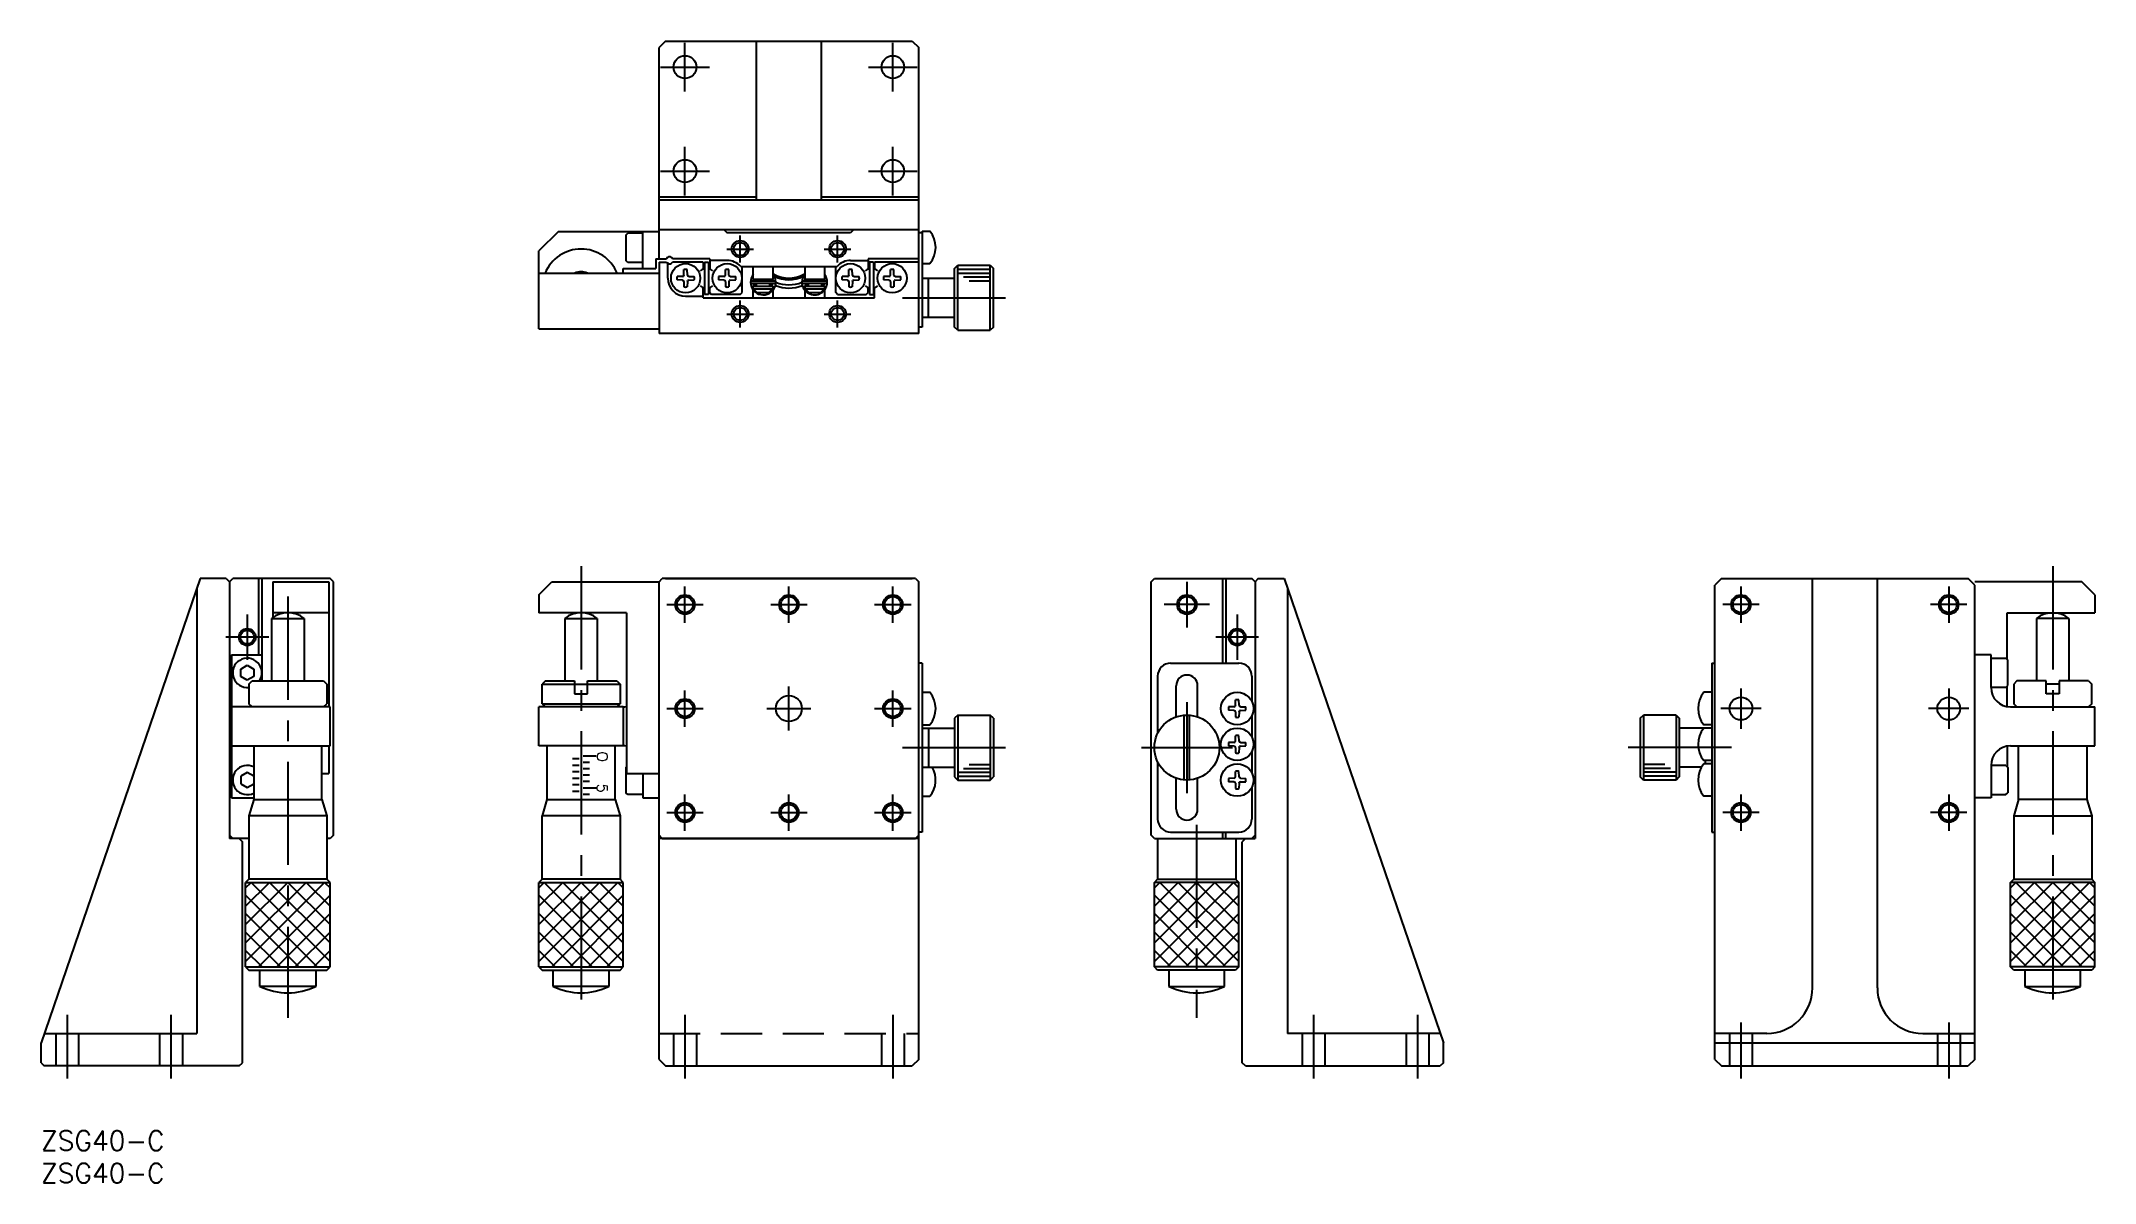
# Model space of a CAD drawing. Extents: x 0 to 316, y -8 to 168.
import ezdxf

# ---------------------------------------------------------------- set-up
doc = ezdxf.new("R2010")
doc.units = 0
doc.header["$LTSCALE"] = 0.5
doc.linetypes.add('CENTER', pattern=[50.8, 31.75, -6.35, 6.35, -6.35])
doc.linetypes.add('DASHED', pattern=[19.05, 12.7, -6.35])
for name, color, linetype in [('MSM_CENTER', 1, 'CENTER'), ('MSM_CONTINUOUS', 7, 'CONTINUOUS'), ('MSM_DASHED', 4, 'DASHED'), ('MSM_NARROW', 5, 'CONTINUOUS'), ('MSM_PART_NUMBER', 7, 'CONTINUOUS')]:
    doc.layers.add(name, color=color, linetype=linetype)
doc.styles.get("Standard").update_dxf_attribs({"font": 'txt.shx', "height": 3, "bigfont": 'bigfont.shx'})

msp = doc.modelspace()

# ---------------------------------------------------------------- texts
at = {"layer": 'MSM_CONTINUOUS', "width": 1.2}
msp.add_text('0', height=1.6, rotation=270.000001, dxfattribs=at).set_placement((85.618182, 58.414651))
at = {"layer": 'MSM_CONTINUOUS'}
msp.add_text('5', height=1.6, rotation=270.000001, dxfattribs=at).set_placement((85.618182, 53.414651))

# ---------------------------------------------------------------- blocks, each defined once
blk = doc.blocks.new('*U2')
at = {"layer": 'MSM_PART_NUMBER'}
blk.add_text('ZSG40-C', height=3, dxfattribs=at).set_placement((0, -3))
blk = doc.blocks.new('*U3')
at = {"layer": 'MSM_PART_NUMBER'}
blk.add_text('ZSG40-C', height=3, dxfattribs=at).set_placement((0, -8))

# ---------------------------------------------------------------- linework, layer by layer
at = {"layer": 'MSM_CENTER'}
for p, q in [((99.14161, 159.971563), (99.14161, 167.471561)), ((131.141607, 159.971565), (131.141607, 167.471559)), ((95.391611, 163.721562), (102.891609, 163.721562)), ((127.39161, 163.721562), (134.891604, 163.721562)), ((99.14161, 143.97156), (99.14161, 151.471558)), ((131.141607, 143.971562), (131.141607, 151.471556)), ((95.391611, 147.721559), (102.891609, 147.721559)), ((127.39161, 147.721559), (134.891604, 147.721559)), ((107.641613, 133.663953), (107.641613, 137.779168)), ((122.641613, 133.663953), (122.641613, 137.779168)), ((105.584005, 135.721561), (109.699221, 135.721561)), ((120.584005, 135.721561), (124.699221, 135.721561)), ((107.641611, 123.663951), (107.641611, 127.779167)), ((122.641612, 123.663951), (122.641612, 127.779167)), ((132.61743, 128.221561), (150.509609, 128.221561)), ((105.584003, 125.721559), (109.699219, 125.721559)), ((120.584004, 125.721559), (124.699219, 125.721559)), ((83.141608, 86.899399), (83.141608, 17.421991)), ((309.726884, 86.8994), (309.726884, 17.421992)), ((38.000001, 82.223993), (38.000001, 17.421992)), ((99.14161, 78.199997), (99.14161, 83.799997)), ((115.14161, 78.199997), (115.14161, 83.799997)), ((131.14161, 78.199997), (131.14161, 83.799997)), ((176.418101, 84.499997), (176.418101, 77.499999)), ((261.726884, 83.8), (261.726884, 78.2)), ((293.726884, 83.8), (293.726884, 78.2)), ((31.750001, 79.499997), (31.750001, 72.499999)), ((96.34161, 80.999997), (101.94161, 80.999997)), ((112.34161, 80.999997), (117.94161, 80.999997)), ((128.34161, 80.999997), (133.94161, 80.999997)), ((179.9181, 80.999998), (172.918102, 80.999998)), ((184.168102, 79.499996), (184.168102, 72.499998)), ((264.526884, 81), (258.926884, 81)), ((296.526884, 81), (290.926884, 81)), ((35.050001, 75.999998), (28.450001, 75.999998)), ((187.468102, 75.999997), (180.868102, 75.999997)), ((99.14161, 62.199997), (99.14161, 67.799997)), ((115.14161, 61.599997), (115.14161, 68.399997)), ((131.14161, 62.199997), (131.14161, 67.799997)), ((261.726884, 68.1), (261.726884, 61.9)), ((293.726884, 68.1), (293.726884, 61.9)), ((96.34161, 64.999997), (101.94161, 64.999997)), ((111.74161, 64.999997), (118.54161, 64.999997)), ((128.34161, 64.999997), (133.94161, 64.999997)), ((176.418101, 66), (176.418101, 51.999998)), ((264.826884, 65), (258.626884, 65)), ((296.826884, 65), (290.626884, 65)), ((132.617428, 58.999998), (150.509608, 58.999998)), ((169.4181, 58.999999), (183.418102, 58.999999)), ((260.251063, 58.999999), (244.245683, 58.999999)), ((99.14161, 46.199997), (99.14161, 51.799997)), ((115.14161, 46.199997), (115.14161, 51.799997)), ((131.14161, 46.199997), (131.14161, 51.799997)), ((261.726884, 51.8), (261.726884, 46.2)), ((293.726884, 51.8), (293.726884, 46.2)), ((96.34161, 48.999997), (101.94161, 48.999997)), ((112.34161, 48.999997), (117.94161, 48.999997)), ((128.34161, 48.999997), (133.94161, 48.999997)), ((264.526884, 49), (258.926884, 49)), ((296.526884, 49), (290.926884, 49)), ((177.918102, 47.111863), (177.918102, 17.421992)), ((3.999999, 17.854606), (3.999999, 8.091205)), ((20.000002, 17.854606), (20.000002, 8.091205)), ((99.141612, 17.854606), (99.141612, 8.091205)), ((131.141607, 17.854606), (131.141607, 8.091205)), ((195.918101, 17.854606), (195.918101, 8.091205)), ((211.918104, 17.854606), (211.918104, 8.091205)), ((261.726884, 16.666901), (261.726884, 8.091205)), ((293.726881, 16.666901), (293.726881, 8.091205))]:
    msp.add_line(p, q, dxfattribs=at)
at = {"layer": 'MSM_CONTINUOUS'}
for p, q in [((96.141609, 167.721561), (95.141609, 166.721561)), ((96.141609, 167.721561), (134.141609, 167.721561)), ((110.141609, 143.221556), (110.141609, 167.721561)), ((120.141609, 143.221556), (120.141609, 167.721561)), ((134.141609, 167.721561), (135.141609, 166.721561)), ((95.141611, 134.22156), (95.141611, 166.721561)), ((135.141611, 122.721559), (135.141611, 166.721561)), ((110.141609, 143.721556), (95.141609, 143.721556)), ((135.141609, 143.221556), (95.141609, 143.221556)), ((135.141609, 143.721556), (120.141609, 143.721556)), ((79.64161, 138.42156), (76.64161, 135.42156)), ((79.64161, 138.42156), (95.141611, 138.42156)), ((90.04161, 137.871559), (90.341611, 138.17156)), ((90.04161, 137.871559), (90.04161, 133.97156)), ((92.64161, 138.17156), (90.341611, 138.17156)), ((92.64161, 132.72156), (92.64161, 138.42156)), ((95.141611, 138.72156), (135.141611, 138.72156)), ((105.141611, 138.72156), (105.641611, 138.22156)), ((124.641611, 138.22156), (105.641611, 138.22156)), ((125.141611, 138.72156), (124.641611, 138.22156)), ((135.64161, 138.22156), (135.14161, 138.22156)), ((135.64161, 138.47156), (136.864109, 138.47156)), ((135.64161, 138.47156), (135.64161, 123.721559)), ((76.64161, 123.421561), (76.64161, 135.42156)), ((90.341611, 133.67156), (90.04161, 133.97156)), ((92.64161, 133.67156), (90.341611, 133.67156)), ((94.64161, 134.22156), (96.283353, 134.22156)), ((94.64161, 134.22156), (94.64161, 132.72156)), ((95.141611, 133.72156), (95.141611, 122.721559)), ((95.141611, 133.72156), (96.283354, 133.72156)), ((96.49161, 131.221561), (96.49161, 133.721561)), ((102.941611, 134.22156), (97.199869, 134.22156)), ((101.941611, 133.72156), (97.199869, 133.72156)), ((101.941611, 133.72156), (101.941611, 132.635775)), ((102.141611, 133.721561), (102.141611, 128.721561)), ((102.141611, 133.721561), (102.741611, 133.721561)), ((102.741611, 133.721561), (102.741611, 128.721561)), ((102.941611, 134.22156), (102.941611, 132.635775)), ((105.641611, 133.971561), (102.941611, 133.971561)), ((107.720676, 133.021558), (122.562546, 133.021558)), ((107.941611, 129.02156), (107.941611, 133.021558)), ((109.641611, 131.02156), (109.641611, 133.02156)), ((112.641611, 133.02156), (112.641611, 131.02156)), ((117.641611, 131.02156), (117.641611, 133.02156)), ((120.641611, 133.02156), (120.641611, 131.02156)), ((122.341611, 129.02156), (122.341611, 133.021558)), ((124.641611, 133.971561), (127.341611, 133.971561)), ((135.141611, 134.221561), (127.341611, 134.22156)), ((127.341611, 134.22156), (127.341611, 132.635774)), ((127.541611, 133.721561), (127.541611, 128.721561)), ((128.141611, 133.721561), (127.541611, 133.721561)), ((128.141611, 133.721561), (128.141611, 128.721561)), ((135.141611, 133.721561), (128.341611, 133.72156)), ((128.341611, 133.72156), (128.341611, 132.635775)), ((135.64161, 133.47156), (136.864109, 133.47156)), ((140.64161, 132.721561), (141.14161, 133.221561)), ((141.14161, 123.221561), (141.14161, 133.221561)), ((141.14161, 133.221561), (146.14161, 133.221561)), ((146.14161, 123.221561), (146.14161, 133.221561)), ((146.14161, 133.221561), (146.64161, 132.721561)), ((76.64161, 132.021561), (95.141611, 132.021561)), ((89.64161, 132.021561), (89.64161, 132.72156)), ((89.64161, 132.72156), (94.64161, 132.72156)), ((98.759751, 131.496274), (97.916884, 131.481561)), ((98.759751, 130.946849), (97.916884, 130.961561)), ((98.759751, 131.496274), (98.893764, 131.55594)), ((98.759751, 130.946849), (98.893764, 130.887182)), ((98.967203, 131.720886), (98.893764, 131.55594)), ((98.967203, 130.722236), (98.893764, 130.887182)), ((98.967203, 131.720886), (98.98161, 132.546288)), ((98.967203, 130.722236), (98.98161, 129.896835)), ((99.516018, 131.720886), (99.50161, 132.546288)), ((99.516018, 130.722236), (99.50161, 129.896835)), ((99.516018, 131.720886), (99.589457, 131.55594)), ((99.516018, 130.722236), (99.589457, 130.887182)), ((99.72347, 131.496274), (99.589457, 131.55594)), ((99.72347, 130.946849), (99.589457, 130.887182)), ((99.72347, 131.496274), (100.566337, 131.481561)), ((99.72347, 130.946849), (100.566337, 130.961561)), ((101.941611, 128.22156), (101.941611, 129.807348)), ((102.941611, 129.02156), (102.941611, 129.807347)), ((105.159752, 131.496274), (104.316885, 131.481561)), ((105.159752, 130.946849), (104.316885, 130.961561)), ((105.159752, 131.496274), (105.293766, 131.55594)), ((105.159752, 130.946849), (105.293766, 130.887182)), ((105.367204, 131.720886), (105.293766, 131.55594)), ((105.367204, 130.722236), (105.293766, 130.887182)), ((105.367204, 131.720886), (105.381612, 132.546288)), ((105.367204, 130.722236), (105.381612, 129.896835)), ((105.916019, 131.720886), (105.901612, 132.546288)), ((105.916019, 130.722236), (105.901612, 129.896835)), ((105.916019, 131.720886), (105.989458, 131.55594)), ((105.916019, 130.722236), (105.989458, 130.887182)), ((106.123471, 131.496274), (105.989458, 131.55594)), ((106.123471, 130.946849), (105.989458, 130.887182)), ((106.123471, 131.496274), (106.966338, 131.481561)), ((106.123471, 130.946849), (106.966338, 130.961561)), ((109.394249, 129.851502), (109.372633, 129.909399)), ((109.398277, 129.845742), (109.399188, 129.842956)), ((109.438532, 130.815078), (112.938532, 130.815078)), ((112.938532, 130.415078), (109.438532, 130.415078)), ((112.641611, 131.02156), (109.641611, 131.02156)), ((109.641611, 130.02156), (112.641611, 130.02156)), ((109.641611, 129.52156), (109.641611, 130.02156)), ((109.65033, 130.414986), (109.755826, 130.021379)), ((109.691837, 131.02165), (109.650634, 130.815082)), ((109.739483, 130.131296), (109.739331, 130.116484)), ((109.739331, 130.116484), (109.739943, 130.10168)), ((109.740396, 130.146077), (109.739483, 130.131296)), ((109.739943, 130.10168), (109.741316, 130.086923)), ((109.742067, 130.160785), (109.740396, 130.146077)), ((109.741316, 130.086923), (109.743447, 130.072255)), ((109.74449, 130.175383), (109.742067, 130.160785)), ((109.743447, 130.072255), (109.74633, 130.057714)), ((109.747657, 130.189831), (109.74449, 130.175383)), ((109.74633, 130.057714), (109.749957, 130.04334)), ((109.751557, 130.204091), (109.747657, 130.189831)), ((109.749957, 130.04334), (109.754316, 130.029171)), ((109.756178, 130.218128), (109.751557, 130.204091)), ((109.754316, 130.029171), (109.759396, 130.015245)), ((109.761505, 130.231905), (109.756178, 130.218128)), ((109.757033, 130.22156), (110.141611, 130.22156)), ((109.759396, 130.015245), (109.76234, 130.008055)), ((109.767522, 130.245387), (109.761505, 130.231905)), ((109.774211, 130.258542), (109.767522, 130.245387)), ((109.781552, 130.271336), (109.774211, 130.258542)), ((109.789525, 130.28374), (109.781552, 130.271336)), ((109.798106, 130.295725), (109.789525, 130.28374)), ((109.807273, 130.307261), (109.798106, 130.295725)), ((109.817, 130.318324), (109.807273, 130.307261)), ((109.827262, 130.328887), (109.817, 130.318324)), ((109.838032, 130.338927), (109.827262, 130.328887)), ((109.849282, 130.348422), (109.838032, 130.338927)), ((109.860983, 130.357352), (109.849282, 130.348422)), ((109.873108, 130.365696), (109.860983, 130.357352)), ((109.885625, 130.373438), (109.873108, 130.365696)), ((109.898504, 130.38056), (109.885625, 130.373438)), ((109.911715, 130.387048), (109.898504, 130.38056)), ((109.925225, 130.392887), (109.911715, 130.387048)), ((109.939004, 130.398066), (109.925225, 130.392887)), ((109.953018, 130.402573), (109.939004, 130.398066)), ((109.967234, 130.406399), (109.953018, 130.402573)), ((109.981621, 130.409536), (109.967234, 130.406399)), ((109.996144, 130.411977), (109.981621, 130.409536)), ((110.01077, 130.413717), (109.996144, 130.411977)), ((110.025465, 130.414751), (110.01077, 130.413717)), ((110.03942, 130.415078), (110.025465, 130.414751)), ((110.141611, 130.815078), (110.141611, 131.02156)), ((110.141611, 130.02156), (110.141611, 130.415078)), ((112.141611, 131.02156), (112.141611, 130.815078)), ((112.141611, 130.415078), (112.141611, 130.02156)), ((112.141611, 130.22156), (112.619937, 130.22156)), ((112.342969, 130.415028), (112.337645, 130.415078)), ((112.357691, 130.414408), (112.342969, 130.415028)), ((112.372369, 130.413081), (112.357691, 130.414408)), ((112.386968, 130.411048), (112.372369, 130.413081)), ((112.401456, 130.408313), (112.386968, 130.411048)), ((112.415798, 130.404883), (112.401456, 130.408313)), ((112.42996, 130.400762), (112.415798, 130.404883)), ((112.44391, 130.39596), (112.42996, 130.400762)), ((112.457613, 130.390487), (112.44391, 130.39596)), ((112.471037, 130.384352), (112.457613, 130.390487)), ((112.48415, 130.37757), (112.471037, 130.384352)), ((112.49692, 130.370153), (112.48415, 130.37757)), ((112.509314, 130.362117), (112.49692, 130.370153)), ((112.521301, 130.353481), (112.509314, 130.362117)), ((112.532852, 130.344261), (112.521301, 130.353481)), ((112.543936, 130.334479), (112.532852, 130.344261)), ((112.554525, 130.324156), (112.543936, 130.334479)), ((112.564589, 130.313315), (112.554525, 130.324156)), ((112.574103, 130.301982), (112.564589, 130.313315)), ((112.58304, 130.290183), (112.574103, 130.301982)), ((112.591374, 130.277947), (112.58304, 130.290183)), ((112.599082, 130.265301), (112.591374, 130.277947)), ((112.606143, 130.252279), (112.599082, 130.265301)), ((112.612535, 130.238912), (112.606143, 130.252279)), ((112.609205, 129.992329), (112.615876, 130.007768)), ((112.61824, 130.225235), (112.612535, 130.238912)), ((112.614724, 130.008055), (112.620343, 130.022299)), ((112.62324, 130.211282), (112.61824, 130.225235)), ((112.620343, 130.022299), (112.625046, 130.036315)), ((112.627521, 130.19709), (112.62324, 130.211282)), ((112.625046, 130.036315), (112.629028, 130.050559)), ((112.631069, 130.182696), (112.627521, 130.19709)), ((112.629028, 130.050559), (112.632276, 130.064995)), ((112.633873, 130.16814), (112.631069, 130.182696)), ((112.632276, 130.064995), (112.634779, 130.079584)), ((112.635926, 130.153458), (112.633873, 130.16814)), ((112.634779, 130.079584), (112.63653, 130.094288)), ((112.63722, 130.138693), (112.635926, 130.153458)), ((112.63653, 130.094288), (112.637523, 130.109068)), ((112.637753, 130.123882), (112.63722, 130.138693)), ((112.637523, 130.109068), (112.637753, 130.123882)), ((112.744081, 129.910848), (112.641552, 129.968032)), ((112.641611, 130.02156), (112.641611, 129.52156)), ((112.641611, 129.978356), (112.650152, 129.97263)), ((112.678694, 131.044767), (112.64205, 131.155818)), ((112.650152, 129.97263), (112.659718, 129.966609)), ((112.659718, 129.966609), (112.670242, 129.960335)), ((112.670242, 129.960335), (112.681651, 129.95385)), ((112.726716, 130.8151), (112.678694, 131.044767)), ((112.681651, 129.95385), (112.693868, 129.947199)), ((112.693868, 129.947199), (112.706807, 129.940428)), ((112.706807, 129.940428), (112.72038, 129.933583)), ((112.72038, 129.933583), (112.734493, 129.926713)), ((112.734493, 129.926713), (112.749049, 129.919863)), ((112.977817, 129.842693), (112.744081, 129.910848)), ((112.749049, 129.919863), (112.763947, 129.913082)), ((112.763947, 129.913082), (112.779086, 129.906416)), ((112.779086, 129.906416), (112.79436, 129.899911)), ((112.79436, 129.899911), (112.809665, 129.893612)), ((112.809665, 129.893612), (112.824894, 129.887562)), ((112.824894, 129.887562), (112.839944, 129.881803)), ((112.839944, 129.881803), (112.854709, 129.876374)), ((112.854709, 129.876374), (112.86909, 129.871313)), ((112.86909, 129.871313), (112.882985, 129.866656)), ((112.882985, 129.866656), (112.896301, 129.862433)), ((112.896301, 129.862433), (112.908944, 129.858674)), ((112.908944, 129.858674), (112.920829, 129.855405)), ((112.920829, 129.855405), (112.931872, 129.852649)), ((112.931872, 129.852649), (112.941998, 129.850424)), ((112.941998, 129.850424), (112.951137, 129.848746)), ((112.951137, 129.848746), (112.959227, 129.847626)), ((112.959227, 129.847626), (112.96621, 129.847072)), ((112.96621, 129.847072), (112.97204, 129.847089)), ((112.970514, 130.417723), (112.976134, 130.405652)), ((112.97204, 129.847089), (112.976676, 129.847675)), ((112.976134, 130.405652), (112.989609, 130.373873)), ((112.976676, 129.847675), (112.98023, 129.848902)), ((112.98023, 129.848902), (112.9824, 129.850746)), ((112.9824, 129.850746), (112.982816, 129.851502)), ((112.990066, 129.869229), (112.982816, 129.851502)), ((112.989609, 130.373873), (113.001473, 130.341478)), ((113.001861, 129.901602), (112.990066, 129.869229)), ((113.001473, 130.341478), (113.011699, 130.308547)), ((113.01202, 129.934513), (113.001861, 129.901602)), ((113.137055, 130.589586), (113.003512, 129.905595)), ((113.011699, 130.308547), (113.020261, 130.27516)), ((113.020519, 129.967882), (113.01202, 129.934513)), ((113.020261, 130.27516), (113.02714, 130.241401)), ((113.027338, 130.001626), (113.020519, 129.967882)), ((113.02714, 130.241401), (113.03232, 130.207351)), ((113.03246, 130.035665), (113.027338, 130.001626)), ((113.03232, 130.207351), (113.035788, 130.173093)), ((113.035872, 130.069914), (113.03246, 130.035665)), ((113.035788, 130.173093), (113.037539, 130.138712)), ((113.037566, 130.104291), (113.035872, 130.069914)), ((113.037539, 130.138712), (113.037566, 130.104291)), ((117.280133, 129.904506), (117.14615, 130.590767)), ((117.24546, 130.117875), (117.246167, 130.152286)), ((117.246475, 130.08347), (117.24546, 130.117875)), ((117.246167, 130.152286), (117.248596, 130.18662)), ((117.249211, 130.049156), (117.246475, 130.08347)), ((117.248596, 130.18662), (117.252738, 130.220794)), ((117.253661, 130.015016), (117.249211, 130.049156)), ((117.252738, 130.220794), (117.258586, 130.254723)), ((117.259815, 129.981133), (117.253661, 130.015016)), ((117.258586, 130.254723), (117.266125, 130.288326)), ((117.267658, 129.94759), (117.259815, 129.981133)), ((117.266125, 130.288326), (117.275336, 130.32152)), ((117.277173, 129.914469), (117.267658, 129.94759)), ((117.275336, 130.32152), (117.286198, 130.354225)), ((117.288337, 129.881854), (117.277173, 129.914469)), ((117.286198, 130.354225), (117.298684, 130.386361)), ((117.300405, 129.851502), (117.288337, 129.881854)), ((117.298684, 130.386361), (117.312683, 130.417675)), ((117.300821, 129.850746), (117.300405, 129.851502)), ((117.302991, 129.848902), (117.300821, 129.850746)), ((117.305749, 129.84211), (117.301713, 129.85154)), ((117.306545, 129.847675), (117.302991, 129.848902)), ((117.305404, 129.842693), (117.53914, 129.910848)), ((117.311181, 129.847089), (117.306545, 129.847675)), ((117.317011, 129.847072), (117.311181, 129.847089)), ((117.323994, 129.847626), (117.317011, 129.847072)), ((117.332084, 129.848746), (117.323994, 129.847626)), ((117.341223, 129.850424), (117.332084, 129.848746)), ((117.351349, 129.852649), (117.341223, 129.850424)), ((117.344689, 130.815078), (120.844689, 130.815078)), ((120.844689, 130.415078), (117.344689, 130.415078)), ((117.362392, 129.855405), (117.351349, 129.852649)), ((117.374277, 129.858674), (117.362392, 129.855405)), ((117.38692, 129.862433), (117.374277, 129.858674)), ((117.400236, 129.866656), (117.38692, 129.862433)), ((117.414131, 129.871313), (117.400236, 129.866656)), ((117.428512, 129.876374), (117.414131, 129.871313)), ((117.443278, 129.881803), (117.428512, 129.876374)), ((117.458327, 129.887562), (117.443278, 129.881803)), ((117.473556, 129.893612), (117.458327, 129.887562)), ((117.488861, 129.899911), (117.473556, 129.893612)), ((117.504135, 129.906416), (117.488861, 129.899911)), ((117.519274, 129.913082), (117.504135, 129.906416)), ((117.534172, 129.919863), (117.519274, 129.913082)), ((117.548728, 129.926713), (117.534172, 129.919863)), ((117.53914, 129.910848), (117.641669, 129.968032)), ((117.562841, 129.933583), (117.548728, 129.926713)), ((117.606006, 131.049851), (117.556509, 130.815129)), ((117.576414, 129.940428), (117.562841, 129.933583)), ((117.589354, 129.947199), (117.576414, 129.940428)), ((117.60157, 129.95385), (117.589354, 129.947199)), ((117.612979, 129.960335), (117.60157, 129.95385)), ((117.641377, 131.15637), (117.606006, 131.049851)), ((117.623503, 129.966609), (117.612979, 129.960335)), ((117.633069, 129.97263), (117.623503, 129.966609)), ((117.641611, 129.978356), (117.633069, 129.97263)), ((120.641611, 131.02156), (117.641611, 131.02156)), ((117.641611, 130.02156), (120.641611, 130.02156)), ((117.641611, 129.52156), (117.641611, 130.02156)), ((117.645639, 130.131296), (117.645488, 130.116484)), ((117.645488, 130.116484), (117.646099, 130.10168)), ((117.646552, 130.146077), (117.645639, 130.131296)), ((117.646099, 130.10168), (117.647472, 130.086923)), ((117.648223, 130.160785), (117.646552, 130.146077)), ((117.647472, 130.086923), (117.649603, 130.072255)), ((117.650646, 130.175383), (117.648223, 130.160785)), ((117.649603, 130.072255), (117.652486, 130.057714)), ((117.653813, 130.189831), (117.650646, 130.175383)), ((117.652486, 130.057714), (117.656113, 130.04334)), ((117.657713, 130.204091), (117.653813, 130.189831)), ((117.656113, 130.04334), (117.660473, 130.029171)), ((117.662334, 130.218128), (117.657713, 130.204091)), ((117.660473, 130.029171), (117.665552, 130.015245)), ((117.667661, 130.231905), (117.662334, 130.218128)), ((117.663281, 130.22156), (118.141611, 130.22156)), ((117.665552, 130.015245), (117.668497, 130.008055)), ((117.673678, 130.245387), (117.667661, 130.231905)), ((117.66833, 130.005535), (117.677224, 129.985089)), ((117.680367, 130.258542), (117.673678, 130.245387)), ((117.687708, 130.271336), (117.680367, 130.258542)), ((117.695681, 130.28374), (117.687708, 130.271336)), ((117.704263, 130.295725), (117.695681, 130.28374)), ((117.713429, 130.307261), (117.704263, 130.295725)), ((117.723157, 130.318324), (117.713429, 130.307261)), ((117.733418, 130.328887), (117.723157, 130.318324)), ((117.744188, 130.338927), (117.733418, 130.328887)), ((117.755438, 130.348422), (117.744188, 130.338927)), ((117.76714, 130.357352), (117.755438, 130.348422)), ((117.779264, 130.365696), (117.76714, 130.357352)), ((117.791781, 130.373438), (117.779264, 130.365696)), ((117.80466, 130.38056), (117.791781, 130.373438)), ((117.817871, 130.387048), (117.80466, 130.38056)), ((117.831381, 130.392887), (117.817871, 130.387048)), ((117.84516, 130.398066), (117.831381, 130.392887)), ((117.859174, 130.402573), (117.84516, 130.398066)), ((117.873391, 130.406399), (117.859174, 130.402573)), ((117.887777, 130.409536), (117.873391, 130.406399)), ((117.9023, 130.411977), (117.887777, 130.409536)), ((117.916927, 130.413717), (117.9023, 130.411977)), ((117.931621, 130.414751), (117.916927, 130.413717)), ((117.945576, 130.415078), (117.931621, 130.414751)), ((118.141611, 130.815078), (118.141611, 131.02156)), ((118.141611, 130.02156), (118.141611, 130.415078)), ((120.141611, 131.02156), (120.141611, 130.815078)), ((120.141611, 130.415078), (120.141611, 130.02156)), ((120.141611, 130.22156), (120.526185, 130.22156)), ((120.249125, 130.415028), (120.243802, 130.415078)), ((120.263847, 130.414408), (120.249125, 130.415028)), ((120.278525, 130.413081), (120.263847, 130.414408)), ((120.293125, 130.411048), (120.278525, 130.413081)), ((120.307612, 130.408313), (120.293125, 130.411048)), ((120.321954, 130.404883), (120.307612, 130.408313)), ((120.336116, 130.400762), (120.321954, 130.404883)), ((120.350066, 130.39596), (120.336116, 130.400762)), ((120.363769, 130.390487), (120.350066, 130.39596)), ((120.377194, 130.384352), (120.363769, 130.390487)), ((120.390307, 130.37757), (120.377194, 130.384352)), ((120.403076, 130.370153), (120.390307, 130.37757)), ((120.41547, 130.362117), (120.403076, 130.370153)), ((120.427458, 130.353481), (120.41547, 130.362117)), ((120.439008, 130.344261), (120.427458, 130.353481)), ((120.450093, 130.334479), (120.439008, 130.344261)), ((120.460681, 130.324156), (120.450093, 130.334479)), ((120.470746, 130.313315), (120.460681, 130.324156)), ((120.480259, 130.301982), (120.470746, 130.313315)), ((120.489196, 130.290183), (120.480259, 130.301982)), ((120.49753, 130.277947), (120.489196, 130.290183)), ((120.505239, 130.265301), (120.49753, 130.277947)), ((120.512299, 130.252279), (120.505239, 130.265301)), ((120.518692, 130.238912), (120.512299, 130.252279)), ((120.524396, 130.225235), (120.518692, 130.238912)), ((120.520881, 130.008055), (120.526499, 130.022299)), ((120.529396, 130.211282), (120.524396, 130.225235)), ((120.526499, 130.022299), (120.531202, 130.036315)), ((120.527422, 130.021446), (120.632895, 130.415018)), ((120.533677, 130.19709), (120.529396, 130.211282)), ((120.531202, 130.036315), (120.535184, 130.050559)), ((120.537225, 130.182696), (120.533677, 130.19709)), ((120.535184, 130.050559), (120.538432, 130.064995)), ((120.54003, 130.16814), (120.537225, 130.182696)), ((120.538432, 130.064995), (120.540935, 130.079584)), ((120.542082, 130.153458), (120.54003, 130.16814)), ((120.540935, 130.079584), (120.542686, 130.094288)), ((120.543377, 130.138693), (120.542082, 130.153458)), ((120.542686, 130.094288), (120.543679, 130.109068)), ((120.543909, 130.123882), (120.543377, 130.138693)), ((120.543679, 130.109068), (120.543909, 130.123882)), ((120.632581, 130.815132), (120.591377, 131.021679)), ((120.641611, 130.02156), (120.641611, 129.52156)), ((120.884617, 129.847389), (120.884034, 129.842956)), ((120.909698, 129.906666), (120.888972, 129.851502)), ((124.159751, 131.496274), (123.316884, 131.481561)), ((124.159751, 130.946849), (123.316884, 130.961561)), ((124.159751, 131.496274), (124.293765, 131.55594)), ((124.159751, 130.946849), (124.293765, 130.887182)), ((124.367203, 131.720886), (124.293765, 131.55594)), ((124.367203, 130.722236), (124.293765, 130.887182)), ((124.367203, 131.720886), (124.381611, 132.546288)), ((124.367203, 130.722236), (124.381611, 129.896835)), ((124.916018, 131.720886), (124.901611, 132.546288)), ((124.916018, 130.722236), (124.901611, 129.896835)), ((124.916018, 131.720886), (124.989457, 131.55594)), ((124.916018, 130.722236), (124.989457, 130.887182)), ((125.12347, 131.496274), (124.989457, 131.55594)), ((125.12347, 130.946849), (124.989457, 130.887182)), ((125.12347, 131.496274), (125.966337, 131.481561)), ((125.12347, 130.946849), (125.966337, 130.961561)), ((127.341611, 129.02156), (127.341611, 129.807347)), ((128.341611, 128.22156), (128.341611, 129.807348)), ((130.559752, 131.496274), (129.716885, 131.481561)), ((130.559752, 130.946849), (129.716885, 130.961561)), ((130.559752, 131.496274), (130.693766, 131.55594)), ((130.559752, 130.946849), (130.693766, 130.887182)), ((130.767204, 131.720886), (130.693766, 131.55594)), ((130.767204, 130.722236), (130.693766, 130.887182)), ((130.767204, 131.720886), (130.781612, 132.546288)), ((130.767204, 130.722236), (130.781612, 129.896835)), ((131.316019, 131.720886), (131.301612, 132.546288)), ((131.316019, 130.722236), (131.301612, 129.896835)), ((131.316019, 131.720886), (131.389458, 131.55594)), ((131.316019, 130.722236), (131.389458, 130.887182)), ((131.523472, 131.496274), (131.389458, 131.55594)), ((131.523472, 130.946849), (131.389458, 130.887182)), ((131.523472, 131.496274), (132.366338, 131.481561)), ((131.523472, 130.946849), (132.366338, 130.961561)), ((135.64161, 131.221561), (140.64161, 131.221561)), ((136.64161, 125.221561), (136.64161, 131.221561)), ((140.64161, 123.721561), (140.64161, 132.721561)), ((146.64161, 123.721561), (146.64161, 132.721561)), ((99.24161, 128.471561), (101.941611, 128.471561)), ((101.941611, 128.22156), (128.341611, 128.22156)), ((102.741611, 128.721561), (102.141611, 128.721561)), ((102.941611, 129.02156), (103.241611, 128.72156)), ((107.641611, 128.72156), (103.241611, 128.72156)), ((107.641611, 128.72156), (107.941611, 129.02156)), ((112.641611, 129.52156), (109.641611, 129.52156)), ((109.641611, 128.22156), (109.641611, 129.430235)), ((109.695927, 129.52156), (110.225095, 129.02156)), ((110.225095, 129.02156), (112.058126, 129.02156)), ((112.058126, 129.02156), (112.587294, 129.52156)), ((112.641611, 129.317704), (112.641611, 129.317584)), ((112.641611, 129.316587), (112.641611, 128.22156)), ((120.641611, 129.52156), (117.641611, 129.52156)), ((117.641611, 129.317634), (117.641611, 129.317761)), ((117.641611, 128.22156), (117.641611, 129.316725)), ((117.695927, 129.52156), (118.225095, 129.02156)), ((118.225095, 129.02156), (120.058126, 129.02156)), ((120.058126, 129.02156), (120.587294, 129.52156)), ((120.641611, 129.431225), (120.641611, 129.430866)), ((120.641611, 129.430819), (120.641611, 129.430693)), ((120.641611, 129.429915), (120.641611, 128.22156)), ((122.641611, 128.72156), (122.341611, 129.02156)), ((122.641611, 128.72156), (127.041611, 128.72156)), ((127.041611, 128.72156), (127.341611, 129.02156)), ((127.541611, 128.721561), (128.141611, 128.721561)), ((76.64161, 123.421561), (95.141611, 123.421561)), ((135.64161, 123.721559), (135.14161, 123.721559)), ((135.64161, 125.221561), (140.64161, 125.221561)), ((141.14161, 123.221561), (140.64161, 123.721561)), ((146.64161, 123.721561), (146.14161, 123.221561)), ((135.141611, 122.721559), (95.141611, 122.721559)), ((141.14161, 123.221561), (146.14161, 123.221561)), ((24.500005, 84.999998), (0, 13.541667)), ((24.000005, 83.541665), (24.000005, 15)), ((28.500001, 84.999998), (24.500005, 84.999998)), ((28.500001, 84.999998), (29.000001, 84.499998)), ((29.000001, 84.499998), (29.500001, 84.999998)), ((29.000001, 84.499998), (29.000001, 44.999998)), ((44.500002, 84.999998), (29.500001, 84.999998)), ((33.500001, 84.999998), (33.500001, 73.250001)), ((34, 84.999998), (34, 69.249998)), ((35.700003, 84.499998), (35.700003, 79.022615)), ((35.700003, 84.499998), (44.3, 84.499998)), ((44.3, 84.499998), (44.3, 65.249998)), ((45.000002, 84.499998), (44.500002, 84.999998)), ((45.000002, 45.499998), (45.000002, 84.499998)), ((76.641609, 82.499997), (78.641609, 84.499997)), ((76.641609, 82.499997), (76.641609, 79.749996)), ((78.641609, 84.499997), (95.141609, 84.499997)), ((95.141609, 84.499997), (95.641609, 84.999997)), ((95.141609, 11), (95.141609, 84.499997)), ((134.641609, 84.999997), (95.641609, 84.999997)), ((96.141609, 84.999998), (134.141609, 84.999998)), ((134.641609, 84.999997), (135.141609, 84.499997)), ((135.141609, 11), (135.141609, 84.499998)), ((170.918101, 84.499998), (171.418101, 84.999998)), ((170.918101, 45.499998), (170.918101, 84.499998)), ((171.418101, 84.999998), (186.418102, 84.999998)), ((181.918103, 84.999998), (181.918103, 71.999998)), ((182.418102, 84.999998), (182.418102, 71.999998)), ((186.918102, 84.499998), (186.418102, 84.999998)), ((187.418102, 84.999998), (186.918102, 84.499998)), ((186.918102, 84.499998), (186.918102, 44.999998)), ((187.418102, 84.999998), (191.418098, 84.999998)), ((191.418098, 84.999998), (215.918103, 13.541667)), ((191.918098, 83.541665), (191.918098, 15)), ((258.726883, 84.999998), (257.726883, 83.999998)), ((257.726883, 11), (257.726883, 83.999998)), ((258.726883, 84.999998), (296.726883, 84.999998)), ((272.726883, 22), (272.726883, 84.999998)), ((282.726883, 22), (282.726883, 84.999998)), ((297.726883, 83.999998), (296.726883, 84.999998)), ((314.226883, 84.499998), (297.726883, 84.499998)), ((297.726883, 11), (297.726883, 83.999998)), ((316.226883, 82.499998), (314.226883, 84.499998)), ((316.226883, 82.499998), (316.226883, 79.749997)), ((44.3, 79.749997), (35.700003, 79.749997)), ((90.141609, 79.749996), (76.641609, 79.749996)), ((90.141609, 79.749996), (90.141609, 54.999997)), ((302.726883, 72.549999), (302.726883, 79.749997)), ((302.726883, 79.749997), (316.226883, 79.749997)), ((35.499998, 78.872495), (40.499997, 78.872495)), ((35.499999, 78.872496), (35.499999, 69.249998)), ((40.499997, 78.872496), (40.499997, 69.249998)), ((80.641605, 78.872494), (85.641605, 78.872494)), ((80.641607, 78.872495), (80.641607, 69.249997)), ((85.641605, 78.872495), (85.641605, 69.249997)), ((307.226887, 78.872496), (307.226887, 69.249998)), ((312.226887, 78.872495), (307.226887, 78.872495)), ((312.226885, 78.872496), (312.226885, 69.249998)), ((29.300001, 73.250001), (34, 73.250001)), ((29.300001, 73.250001), (29.300001, 51.249996)), ((300.226883, 73.250001), (297.726883, 73.250001)), ((300.226883, 68.249998), (300.226883, 73.250001)), ((300.226883, 72.749999), (302.526882, 72.749999)), ((302.526882, 72.749999), (302.826883, 72.449999)), ((30.750001, 71.077351), (31.750001, 71.654701)), ((30.750001, 69.92265), (30.750001, 71.077351)), ((31.750001, 69.3453), (30.750001, 69.92265)), ((31.750001, 71.654701), (32.750001, 71.077351)), ((32.750001, 69.92265), (31.750001, 69.3453)), ((32.750001, 71.077351), (32.750001, 69.92265)), ((135.641609, 71.999997), (135.141609, 71.999997)), ((135.641609, 71.999997), (135.641609, 45.999999)), ((171.918101, 69.999998), (171.918101, 61.179448)), ((173.918101, 71.999998), (184.418102, 71.999998)), ((186.418102, 69.999998), (186.418102, 66.089723)), ((257.226883, 71.999998), (257.226883, 46)), ((257.226883, 71.999998), (257.726883, 71.999998)), ((302.826883, 68.55), (302.826883, 72.449999)), ((32.000002, 68.749998), (32.500002, 69.249998)), ((32.000002, 68.749998), (32.000002, 65.749998)), ((32.500002, 69.249998), (43.5, 69.249998)), ((43.5, 69.249998), (44, 68.749998)), ((44, 68.749998), (44, 65.749998)), ((77.641609, 69.249997), (77.141609, 68.749997)), ((77.141609, 68.749997), (89.141608, 68.749997)), ((77.141609, 65.749997), (77.141609, 68.749997)), ((77.641609, 69.249997), (82.141608, 69.249997)), ((82.141608, 69.249997), (82.141608, 67.249997)), ((82.141608, 67.249997), (84.141608, 67.249997)), ((84.141608, 69.249997), (88.641608, 69.249997)), ((84.141608, 67.249997), (84.141608, 69.249997)), ((88.641608, 69.249997), (89.141608, 68.749997)), ((89.141608, 68.749997), (89.141608, 65.749997)), ((135.641609, 67.499997), (136.864108, 67.499997)), ((174.768101, 63.785132), (174.768101, 68.499999)), ((178.068101, 63.645157), (178.068101, 68.499999)), ((257.226883, 67.499998), (256.004384, 67.499998)), ((302.526883, 68.25), (300.226883, 68.25)), ((302.526883, 68.25), (302.826883, 68.55)), ((302.726883, 65.291958), (302.726883, 68.45)), ((304.226884, 69.249998), (303.726884, 68.749998)), ((303.726884, 68.749998), (303.726884, 65.749998)), ((308.726884, 69.249998), (304.226884, 69.249998)), ((308.726884, 67.249998), (308.726884, 69.249998)), ((310.726884, 68.749998), (308.726884, 68.749998)), ((310.726884, 67.249998), (308.726884, 67.249998)), ((315.226883, 69.249998), (310.726884, 69.249998)), ((310.726884, 69.249998), (310.726884, 67.249998)), ((315.226883, 69.249998), (315.726883, 68.749998)), ((315.726883, 65.749998), (315.726883, 68.749998)), ((44.500002, 65.249998), (29.300001, 65.249998)), ((32.500002, 65.249998), (32.000002, 65.749998)), ((43.5, 65.249998), (44, 65.749998)), ((44.500002, 59.249998), (44.500002, 65.249998)), ((89.641609, 65.249997), (76.641609, 65.249997)), ((76.641609, 59.249997), (76.641609, 65.249997)), ((77.141609, 65.749997), (89.141608, 65.749997)), ((77.141609, 65.749997), (77.641609, 65.249997)), ((88.641608, 65.249997), (89.141608, 65.749997)), ((89.641609, 65.249997), (89.641609, 59.249997)), ((141.141609, 63.999998), (140.641609, 63.499998)), ((140.641609, 63.499998), (140.641609, 54.499998)), ((141.141609, 63.999998), (141.141609, 53.999998)), ((141.141609, 63.999998), (146.141609, 63.999998)), ((146.141609, 63.999998), (146.141609, 53.999998)), ((146.641609, 63.499998), (146.141609, 63.999998)), ((146.641609, 63.499998), (146.641609, 54.499998)), ((176.018101, 54.016026), (176.018101, 63.983972)), ((176.818101, 54.016026), (176.818101, 63.983972)), ((183.686242, 65.27471), (182.843376, 65.259998)), ((183.686242, 64.725285), (182.843376, 64.739998)), ((183.686242, 65.27471), (183.820256, 65.334377)), ((183.686242, 64.725285), (183.820256, 64.665619)), ((183.893695, 65.499323), (183.820256, 65.334377)), ((183.893695, 64.500673), (183.820256, 64.665619)), ((183.893695, 65.499323), (183.908102, 66.324724)), ((183.893695, 64.500673), (183.908102, 63.675271)), ((184.44251, 65.499323), (184.428102, 66.324724)), ((184.44251, 64.500673), (184.428102, 63.675271)), ((184.44251, 65.499323), (184.515948, 65.334377)), ((184.44251, 64.500673), (184.515948, 64.665619)), ((184.649962, 65.27471), (184.515948, 65.334377)), ((184.649962, 64.725285), (184.515948, 64.665619)), ((184.649962, 65.27471), (185.492828, 65.259998)), ((184.649962, 64.725285), (185.492828, 64.739998)), ((186.418102, 63.910273), (186.418102, 60.589722)), ((246.226883, 63.499999), (246.726883, 63.999999)), ((246.226883, 63.499999), (246.226883, 54.499999)), ((246.726883, 63.999999), (246.726883, 53.999999)), ((251.726883, 63.999999), (246.726883, 63.999999)), ((251.726883, 63.999999), (251.726883, 53.999999)), ((251.726883, 63.999999), (252.226883, 63.499999)), ((252.226883, 63.499999), (252.226883, 54.499999)), ((303.226883, 65.249998), (316.226883, 65.249998)), ((304.226884, 65.249998), (303.726884, 65.749998)), ((315.726883, 65.749998), (315.226883, 65.249998)), ((316.226883, 59.249998), (316.226883, 65.249998)), ((135.641609, 62.499997), (136.864108, 62.499997)), ((135.641609, 61.999998), (140.641609, 61.999998)), ((136.641609, 61.999998), (136.641609, 55.999998)), ((183.893695, 59.999322), (183.908102, 60.824723)), ((184.44251, 59.999322), (184.428102, 60.824723)), ((257.226883, 61.999999), (252.226883, 61.999999)), ((257.226883, 62.499998), (256.004384, 62.499998)), ((257.226883, 61.999997), (256.004384, 61.999997)), ((29.300001, 59.249998), (44.500002, 59.249998)), ((32.750001, 59.249998), (32.750001, 51.000005)), ((43.249999, 51.000005), (43.249999, 59.250005)), ((44.3, 59.249998), (44.3, 54.999998)), ((89.641609, 59.249997), (76.641609, 59.249997)), ((77.891609, 59.250004), (77.891609, 51.000004)), ((82.841608, 57.249997), (81.841608, 57.249997)), ((83.141608, 59.249997), (83.141608, 51.249997)), ((83.441608, 57.749997), (85.441608, 57.749997)), ((88.391606, 51.000004), (88.391606, 59.250004)), ((183.686242, 59.774709), (182.843376, 59.759997)), ((183.686242, 59.225284), (182.843376, 59.239997)), ((183.686242, 59.774709), (183.820256, 59.834376)), ((183.686242, 59.225284), (183.820256, 59.165618)), ((183.893695, 59.999322), (183.820256, 59.834376)), ((183.893695, 59.000672), (183.820256, 59.165618)), ((183.893695, 59.000672), (183.908102, 58.17527)), ((184.44251, 59.000672), (184.428102, 58.17527)), ((184.44251, 59.999322), (184.515948, 59.834376)), ((184.44251, 59.000672), (184.515948, 59.165618)), ((184.649962, 59.774709), (184.515948, 59.834376)), ((184.649962, 59.225284), (184.515948, 59.165618)), ((184.649962, 59.774709), (185.492828, 59.759997)), ((184.649962, 59.225284), (185.492828, 59.239997)), ((186.418102, 58.410272), (186.418102, 55.089722)), ((257.226883, 56.999997), (256.004384, 56.999997)), ((256.226883, 56.999997), (256.226883, 56.499997)), ((302.726883, 59.208038), (302.726883, 56.049996)), ((303.226883, 59.249998), (316.226883, 59.249998)), ((304.476886, 51.000005), (304.476886, 59.250005)), ((314.976883, 59.250005), (314.976883, 51.000005)), ((31.750001, 55.154698), (30.750001, 54.577348)), ((30.750001, 54.577348), (30.750001, 53.422647)), ((32.750001, 54.577348), (31.750001, 55.154698)), ((43.249999, 54.999998), (44.3, 54.999998)), ((82.841608, 56.249997), (81.841608, 56.249997)), ((82.841608, 55.249997), (81.841608, 55.249997)), ((82.841608, 54.249997), (81.841608, 54.249997)), ((83.441608, 56.749997), (84.441608, 56.749997)), ((84.441608, 55.749997), (83.441608, 55.749997)), ((84.441608, 54.749997), (83.441608, 54.749997)), ((90.041609, 55.949995), (90.141609, 56.049995)), ((90.041609, 55.949995), (90.041609, 52.049996)), ((90.141609, 54.999997), (95.141606, 54.999997)), ((92.641609, 54.999997), (92.641609, 51.249995)), ((135.641609, 55.999998), (140.641609, 55.999998)), ((140.641609, 54.499998), (141.141609, 53.999998)), ((141.141609, 53.999998), (146.141609, 53.999998)), ((146.141609, 53.999998), (146.641609, 54.499998)), ((171.918101, 56.820549), (171.918101, 48)), ((174.768101, 49.499999), (174.768101, 54.214865)), ((178.068101, 49.499999), (178.068101, 54.35484)), ((183.686242, 54.27471), (182.843376, 54.259997)), ((183.686242, 54.27471), (183.820256, 54.334376)), ((183.893695, 54.499322), (183.820256, 54.334376)), ((183.893695, 54.499322), (183.908102, 55.324724)), ((184.44251, 54.499322), (184.428102, 55.324724)), ((184.44251, 54.499322), (184.515948, 54.334376)), ((184.649962, 54.27471), (184.515948, 54.334376)), ((184.649962, 54.27471), (185.492828, 54.259997)), ((246.726883, 53.999999), (246.226883, 54.499999)), ((251.726883, 53.999999), (246.726883, 53.999999)), ((252.226883, 54.499999), (251.726883, 53.999999)), ((255.662782, 55.999999), (252.226883, 55.999999)), ((257.226883, 56.499997), (256.004384, 56.499997)), ((300.226883, 56.249998), (300.226883, 51.249996)), ((302.526883, 56.249996), (300.226883, 56.249996)), ((302.526883, 56.249996), (302.826883, 55.949996)), ((302.826883, 55.949996), (302.826883, 52.049997)), ((29.300001, 51.249996), (32.750001, 51.249996)), ((30.750001, 53.422647), (31.750001, 52.845297)), ((31.750001, 52.845297), (32.750001, 53.422647)), ((32.750001, 51.000005), (32, 48.500005)), ((32.750001, 51.000005), (43.249999, 51.000005)), ((43.249999, 51.000005), (43.999997, 48.500005)), ((77.891609, 51.000004), (77.141607, 48.500004)), ((77.891609, 51.000004), (88.391606, 51.000004)), ((82.841608, 53.249997), (81.841608, 53.249997)), ((82.841608, 52.249997), (81.841608, 52.249997)), ((84.441608, 53.749997), (83.441608, 53.749997)), ((85.441608, 52.749997), (83.441608, 52.749997)), ((84.441608, 51.749997), (83.441608, 51.749997)), ((88.391606, 51.000004), (89.141605, 48.500004)), ((90.34161, 51.749996), (90.041609, 52.049996)), ((92.641609, 51.749996), (90.34161, 51.749996)), ((92.641609, 51.249995), (95.141609, 51.249995)), ((135.641609, 51.499996), (136.864108, 51.499996)), ((183.686242, 53.725285), (182.843376, 53.739997)), ((183.686242, 53.725285), (183.820256, 53.665618)), ((183.893695, 53.500672), (183.820256, 53.665618)), ((183.893695, 53.500672), (183.908102, 52.675271)), ((184.44251, 53.500672), (184.428102, 52.675271)), ((184.44251, 53.500672), (184.515948, 53.665618)), ((184.649962, 53.725285), (184.515948, 53.665618)), ((184.649962, 53.725285), (185.492828, 53.739997)), ((186.418102, 52.910273), (186.418102, 48)), ((257.226883, 51.499997), (256.004384, 51.499997)), ((300.226883, 51.249996), (297.726883, 51.249996)), ((300.226883, 51.749997), (302.526882, 51.749997)), ((302.526882, 51.749997), (302.826883, 52.049997)), ((304.476886, 51.000005), (303.726887, 48.500005)), ((314.976883, 51.000005), (304.476886, 51.000005)), ((314.976883, 51.000005), (315.726885, 48.500005)), ((31.964725, 48.500005), (31.964725, 38.749998)), ((43.999997, 48.500005), (32, 48.500005)), ((43.999997, 48.500005), (43.999997, 38.749998)), ((77.106333, 48.500004), (77.106333, 38.749997)), ((89.141605, 48.500004), (77.141607, 48.500004)), ((89.141605, 48.500004), (89.141605, 38.749997)), ((303.726887, 48.500005), (303.726887, 38.749998)), ((303.726887, 48.500005), (315.726885, 48.500005)), ((315.762159, 48.500005), (315.762159, 38.749998)), ((29.000001, 45.499998), (29.500001, 44.999998)), ((31.964725, 44.999998), (29.000001, 44.999998)), ((30.500001, 44.999998), (31.000001, 44.499998)), ((31.000001, 10.5), (31.000001, 44.499998)), ((44.500002, 44.999998), (43.999997, 44.999998)), ((45.000002, 45.499998), (44.500002, 44.999998)), ((95.641609, 44.999997), (95.141609, 45.499997)), ((135.141609, 44.999998), (95.141609, 44.999998)), ((95.641609, 44.999997), (134.641609, 44.999997)), ((135.141609, 45.499997), (134.641609, 44.999997)), ((135.641609, 45.999999), (135.141609, 45.999999)), ((171.418101, 44.999998), (170.918101, 45.499998)), ((171.418101, 44.999998), (186.918102, 44.999998)), ((171.918106, 44.999998), (171.918106, 38.749998)), ((173.918101, 46), (184.418102, 46)), ((181.918103, 46), (181.918103, 44.999998)), ((182.418102, 45), (182.418102, 46)), ((183.953378, 44.999998), (183.953378, 38.749998)), ((185.418102, 44.999998), (184.918102, 44.499998)), ((184.918102, 10.5), (184.918102, 44.499998)), ((186.918102, 45.499998), (186.418102, 44.999998)), ((257.226883, 46), (257.726883, 46)), ((32.000001, 38.749998), (31.500001, 38.249998)), ((31.500001, 38.249998), (44.5, 38.249998)), ((31.500001, 25.249997), (31.500001, 38.249998)), ((44, 38.749998), (32.000001, 38.749998)), ((43.656855, 38.249998), (44.5, 37.406853)), ((44.5, 38.249998), (44, 38.749998)), ((44.5, 25.249997), (44.5, 38.249998)), ((77.141609, 38.749997), (76.641609, 38.249997)), ((76.641609, 38.249997), (89.641608, 38.249997)), ((76.641609, 25.249996), (76.641609, 38.249997)), ((89.141608, 38.749997), (77.141609, 38.749997)), ((89.641608, 38.249997), (89.141608, 38.749997)), ((89.641608, 25.249996), (89.641608, 38.249997)), ((171.418103, 38.249998), (171.918103, 38.749998)), ((184.418102, 38.249998), (171.418103, 38.249998)), ((171.418103, 25.249997), (171.418103, 38.249998)), ((171.918103, 38.749998), (183.918102, 38.749998)), ((183.918102, 38.749998), (184.418102, 38.249998)), ((184.418102, 25.249997), (184.418102, 38.249998)), ((303.226884, 38.249998), (303.726884, 38.749998)), ((316.226883, 38.249998), (303.226884, 38.249998)), ((303.226884, 25.249997), (303.226884, 38.249998)), ((303.726884, 38.749998), (315.726883, 38.749998)), ((315.726883, 38.749998), (316.226883, 38.249998)), ((316.226883, 25.249997), (316.226883, 38.249998)), ((31.500001, 25.249997), (44.5, 25.249997)), ((31.500001, 25.249997), (32.000001, 24.749997)), ((32.000001, 24.749997), (44, 24.749997)), ((33.7, 22.249997), (33.7, 24.749997)), ((42.300001, 22.249997), (33.7, 22.249997)), ((42.300001, 24.749997), (42.300001, 22.249997)), ((44, 24.749997), (44.5, 25.249997)), ((76.641609, 25.249996), (89.641608, 25.249996)), ((76.641609, 25.249996), (77.141609, 24.749996)), ((77.141609, 24.749996), (89.141608, 24.749996)), ((78.841608, 22.249996), (78.841608, 24.749996)), ((87.441609, 22.249996), (78.841608, 22.249996)), ((87.441609, 24.749996), (87.441609, 22.249996)), ((89.141608, 24.749996), (89.641608, 25.249996)), ((184.418102, 25.249997), (171.418103, 25.249997)), ((171.918103, 24.749997), (171.418103, 25.249997)), ((183.918102, 24.749997), (171.918103, 24.749997)), ((173.618102, 24.749997), (173.618102, 22.249997)), ((173.618102, 22.249997), (182.218103, 22.249997)), ((182.218103, 22.249997), (182.218103, 24.749997)), ((184.418102, 25.249997), (183.918102, 24.749997)), ((316.226883, 25.249997), (303.226884, 25.249997)), ((303.726884, 24.749997), (303.226884, 25.249997)), ((315.726883, 24.749997), (303.726884, 24.749997)), ((305.426883, 24.749997), (305.426883, 22.249997)), ((305.426883, 22.249997), (314.026884, 22.249997)), ((314.026884, 22.249997), (314.026884, 24.749997)), ((316.226883, 25.249997), (315.726883, 24.749997)), ((0, 10.5), (0, 13.541667)), ((0.5, 15), (24.000005, 15)), ((215.418103, 15), (191.918098, 15)), ((215.918103, 10.5), (215.918103, 13.541667)), ((265.726883, 15), (257.726883, 15)), ((257.726883, 13.541667), (297.726883, 13.541667)), ((289.726883, 15), (297.726883, 15)), ((0, 10.5), (0.5, 10)), ((30.500001, 10), (0.5, 10)), ((30.500001, 10), (31.000001, 10.5)), ((95.141609, 11), (96.141609, 10)), ((96.141609, 10), (134.141609, 10)), ((135.141609, 11), (134.141609, 10)), ((185.418102, 10), (184.918102, 10.5)), ((185.418102, 10), (215.418103, 10)), ((215.918103, 10.5), (215.418103, 10)), ((257.726883, 11), (258.726883, 10)), ((258.726883, 10), (296.726883, 10)), ((297.726883, 11), (296.726883, 10))]:
    msp.add_line(p, q, dxfattribs=at)
for centre, radius in [((99.14161, 163.721562), 1.749999), ((131.141607, 163.721562), 1.749997), ((99.14161, 147.721559), 1.749999), ((131.141607, 147.721559), 1.749997), ((107.641613, 135.721561), 1), ((122.641613, 135.721561), 1), ((99.24161, 131.221561), 2.25), ((105.641611, 131.221561), 2.25), ((124.641611, 131.221561), 2.25), ((131.041612, 131.221561), 2.25), ((107.641611, 125.721559), 1), ((122.641612, 125.721559), 1), ((99.14161, 80.999997), 1.2295), ((115.14161, 80.999997), 1.2295), ((131.14161, 80.999997), 1.2295), ((176.418101, 80.999998), 1.2295), ((261.726884, 81), 1.2295), ((293.726884, 81), 1.2295), ((31.750001, 75.999998), 1.0565), ((184.168102, 75.999997), 1.0565), ((115.14161, 64.999997), 2), ((184.168102, 64.999998), 2.5), ((261.726884, 65), 1.75), ((293.726884, 65), 1.75), ((99.14161, 64.999997), 1.2295), ((131.14161, 64.999997), 1.2295), ((176.418101, 58.999999), 5), ((184.168102, 59.499997), 2.5), ((184.168102, 53.999997), 2.5), ((99.14161, 48.999997), 1.2295), ((115.14161, 48.999997), 1.2295), ((131.14161, 48.999997), 1.2295), ((261.726884, 49), 1.2295), ((293.726884, 49), 1.2295)]:
    msp.add_circle(centre, radius, dxfattribs=at)
for centre, radius, start, end in [((133.74161, 135.97156), 4, 321.317813, 38.682187), ((83.14161, 129.72156), 5.999999, 22.540326, 157.459674), ((96.741611, 134.02156), 0.5, 23.578178, 156.421821), ((96.741611, 133.92156), 0.5, 203.578178, 336.421821), ((105.641611, 131.221561), 2.75, 40.88511, 90), ((124.641611, 131.221561), 2.75, 90, 139.11489), ((83.14161, 129.72156), 2.500002, 66.92605, 113.07395), ((99.24161, 131.221561), 2.75, 180, 270), ((99.24161, 131.221561), 1.35, 168.895876, 191.104124), ((99.24161, 131.221561), 1.35, 78.895876, 101.104124), ((99.24161, 131.221561), 1.35, 258.895876, 281.104124), ((99.24161, 131.221561), 1.35, 348.895876, 11.104124), ((102.441611, 131.221561), 1.5, 101.536967, 130.541622), ((102.441611, 131.221561), 1.5, 229.458378, 258.463033), ((102.441611, 131.221561), 1.5, 49.458378, 78.463049), ((102.441611, 131.221561), 1.5, 281.536951, 310.541622), ((105.641612, 131.221561), 1.35, 168.895876, 191.104124), ((105.641612, 131.221561), 1.35, 78.895876, 101.104124), ((105.641612, 131.221561), 1.35, 258.895876, 281.104124), ((105.641612, 131.221561), 1.35, 348.895876, 11.104124), ((109.438532, 130.615078), 0.2, 90, 270), ((111.188679, 130.615475), 1.948849, 180.802857, 336.929414), ((111.183699, 130.616395), 1.943782, 142.513267, 179.294448), ((115.141611, 135.72156), 5.5, 238.709555, 243.136755), ((115.141611, 135.72156), 6, 242.179447, 244.671432), ((115.141611, 135.72156), 4.5, 236.251011, 303.748989), ((111.184598, 130.613331), 1.952708, 0.849756, 41.724156), ((115.141611, 135.988777), 4.75, 241.935435, 298.056663), ((115.141611, 135.72156), 4.75, 241.937474, 298.058077), ((112.938532, 130.615078), 0.2, 270, 90), ((115.141611, 135.72156), 6, 249.755931, 290.249304), ((115.141611, 135.72156), 5.5, 248.635111, 291.364889), ((117.344689, 130.615078), 0.2, 90, 270), ((119.098816, 130.613255), 1.952902, 138.268086, 179.156877), ((119.094686, 130.615082), 1.948828, 203.058301, 324.472608), ((115.141611, 135.72156), 5.5, 296.863245, 301.290445), ((115.141611, 135.72156), 6, 295.322151, 297.820553), ((119.097515, 130.615708), 1.945793, 0.819357, 37.466192), ((119.088917, 130.616745), 1.95449, 324.53122, 359.192146), ((120.844689, 130.615078), 0.2, 270, 90), ((124.641611, 131.221561), 1.35, 168.895876, 191.104124), ((124.641611, 131.221561), 1.35, 78.895876, 101.104124), ((124.641611, 131.221561), 1.35, 258.895876, 281.104124), ((124.641611, 131.221561), 1.35, 348.895876, 11.104124), ((127.841611, 131.221561), 1.5, 101.536951, 130.541622), ((127.841611, 131.221561), 1.5, 229.458378, 258.463049), ((127.841611, 131.221561), 1.5, 281.536967, 310.541622), ((127.841612, 131.221561), 1.5, 49.458378, 78.463049), ((131.041612, 131.221561), 1.35, 168.895876, 191.104124), ((131.041612, 131.221561), 1.35, 78.895876, 101.104124), ((131.041612, 131.221561), 1.35, 258.895876, 281.104124), ((131.041612, 131.221561), 1.35, 348.895876, 11.104124), ((37.999998, 75.749997), 4, 51.31781, 128.68219), ((83.141605, 75.749996), 4, 51.31781, 128.68219), ((309.726887, 75.749997), 4, 51.31781, 128.68219), ((31.750001, 70.5), 2.25, 326.250965, 276.379396), ((173.918101, 69.999998), 2, 90, 180), ((176.418101, 68.499999), 1.65, 0, 180), ((184.418102, 69.999998), 2, 0, 90), ((133.741609, 64.999997), 4, 321.317813, 38.682187), ((259.126883, 64.999998), 4, 141.317813, 218.682187), ((303.226883, 68.249998), 3, 180, 270), ((89.641609, 68.249997), 3, 270, 279.594068), ((184.168102, 64.999998), 1.35, 168.895876, 191.104124), ((184.168102, 64.999998), 1.35, 78.895876, 101.104124), ((184.168102, 64.999998), 1.35, 258.895876, 281.104124), ((184.168102, 64.999998), 1.35, 348.895876, 11.104124), ((184.168102, 59.499997), 1.35, 78.895876, 101.104124), ((259.126883, 59.499997), 4, 141.317813, 218.682187), ((89.641609, 56.249997), 3, 80.405932, 90), ((184.168102, 59.499997), 1.35, 168.895876, 191.104124), ((184.168102, 59.499997), 1.35, 258.895876, 281.104124), ((184.168102, 59.499997), 1.35, 348.895876, 11.104124), ((303.226883, 56.249998), 3, 90, 180), ((31.750001, 53.999998), 2.25, 63.6122, 296.3878), ((133.741609, 53.999996), 4, 321.317813, 30.000025), ((184.168102, 53.999997), 1.35, 168.895876, 191.104124), ((184.168102, 53.999997), 1.35, 78.895876, 101.104124), ((184.168102, 53.999997), 1.35, 348.895876, 11.104124), ((259.126883, 53.999997), 4, 141.317813, 218.682187), ((184.168102, 53.999997), 1.35, 258.895876, 281.104124), ((173.918101, 48), 2, 180, 270), ((176.418101, 49.499999), 1.65, 180, 0), ((184.418102, 48), 2, 270, 0), ((38.000001, 30.995), 9.745002, 243.816218, 296.183782), ((83.141608, 30.994999), 9.745002, 243.816218, 296.183782), ((177.918102, 30.995), 9.745002, 243.816218, 296.183782), ((309.726884, 30.995), 9.745002, 243.816218, 296.183782), ((265.726883, 22), 7, 270, 0), ((289.726883, 22), 7, 180, 270)]:
    msp.add_arc(centre, radius, start, end, dxfattribs=at)
at = {"layer": 'MSM_DASHED'}
for p, q in [((2.250002, 15), (2.250002, 9.999997)), ((5.749999, 15), (5.749999, 9.999997)), ((18.250005, 15), (18.250005, 9.999997)), ((21.749999, 15), (21.749999, 9.999997)), ((95.141609, 15), (135.141609, 15)), ((97.391615, 15), (97.391615, 9.999997)), ((100.891609, 15), (100.891609, 9.999997)), ((129.39161, 15), (129.39161, 9.999997)), ((132.891604, 15), (132.891604, 9.999997)), ((194.168104, 15), (194.168104, 9.999997)), ((197.668098, 15), (197.668098, 9.999997)), ((210.168104, 15), (210.168104, 9.999997)), ((213.668101, 15), (213.668101, 9.999997)), ((259.976885, 15), (259.976885, 9.999997)), ((263.476882, 15), (263.476882, 9.999997)), ((291.976884, 15), (291.976884, 9.999997)), ((295.476883, 15), (295.476883, 9.999997))]:
    msp.add_line(p, q, dxfattribs=at)
at = {"layer": 'MSM_NARROW'}
for p, q in [((141.14161, 132.621561), (146.14161, 132.621561)), ((141.14161, 132.021561), (146.14161, 132.021561)), ((142.005236, 131.42156), (146.14161, 131.42156)), ((142.875608, 130.82156), (146.14161, 130.82156)), ((141.141609, 55.199998), (146.141609, 55.199998)), ((141.141609, 54.599998), (146.141609, 54.599998)), ((142.005235, 55.799999), (146.141609, 55.799999)), ((142.875607, 56.399999), (146.141609, 56.399999)), ((249.992885, 56.4), (246.726883, 56.4)), ((250.863257, 55.8), (246.726883, 55.8)), ((251.726883, 55.199999), (246.726883, 55.199999)), ((251.726883, 54.599999), (246.726883, 54.599999)), ((31.500001, 37.406853), (32.343146, 38.249998)), ((31.500001, 34.578425), (35.171574, 38.249998)), ((31.500001, 31.749998), (38.000001, 38.249998)), ((31.500001, 28.921572), (40.828427, 38.249998)), ((31.500001, 26.093144), (43.656855, 38.249998)), ((32.343146, 38.249998), (44.5, 26.093144)), ((35.171574, 38.249998), (44.5, 28.921572)), ((38.000001, 38.249998), (44.5, 31.749998)), ((40.828427, 38.249998), (44.5, 34.578425)), ((76.641609, 37.406852), (77.484754, 38.249997)), ((76.641609, 34.578424), (80.313182, 38.249997)), ((76.641609, 31.749997), (83.141608, 38.249997)), ((76.641609, 28.921571), (85.970035, 38.249997)), ((76.641609, 26.093143), (88.798463, 38.249997)), ((77.484754, 38.249997), (89.641608, 26.093143)), ((80.313182, 38.249997), (89.641608, 28.921571)), ((83.141608, 38.249997), (89.641608, 31.749997)), ((85.970035, 38.249997), (89.641608, 34.578424)), ((88.798463, 38.249997), (89.641608, 37.406852)), ((172.261248, 38.249998), (171.418103, 37.406853)), ((175.089676, 38.249998), (171.418103, 34.578425)), ((177.918102, 38.249998), (171.418103, 31.749998)), ((180.746529, 38.249998), (171.418103, 28.921572)), ((183.574957, 38.249998), (171.418103, 26.093144)), ((184.418102, 26.093144), (172.261248, 38.249998)), ((184.418102, 28.921572), (175.089676, 38.249998)), ((184.418102, 31.749998), (177.918102, 38.249998)), ((184.418102, 34.578425), (180.746529, 38.249998)), ((184.418102, 37.406853), (183.574957, 38.249998)), ((304.070029, 38.249998), (303.226884, 37.406853)), ((306.898457, 38.249998), (303.226884, 34.578425)), ((309.726884, 38.249998), (303.226884, 31.749998)), ((312.55531, 38.249998), (303.226884, 28.921572)), ((315.383738, 38.249998), (303.226884, 26.093144)), ((316.226883, 26.093144), (304.070029, 38.249998)), ((316.226883, 28.921572), (306.898457, 38.249998)), ((316.226883, 31.749998), (309.726884, 38.249998)), ((316.226883, 34.578425), (312.55531, 38.249998)), ((316.226883, 37.406853), (315.383738, 38.249998)), ((31.500001, 36.264717), (42.51472, 25.249997)), ((33.485281, 25.249997), (44.5, 36.264717)), ((76.641609, 36.264716), (87.656328, 25.249996)), ((78.626889, 25.249996), (89.641608, 36.264716)), ((182.432822, 25.249997), (171.418103, 36.264717)), ((184.418102, 36.264717), (173.403383, 25.249997)), ((314.241603, 25.249997), (303.226884, 36.264717)), ((316.226883, 36.264717), (305.212164, 25.249997)), ((31.500001, 33.436289), (39.686292, 25.249997)), ((36.313709, 25.249997), (44.5, 33.436289)), ((76.641609, 33.436288), (84.8279, 25.249996)), ((81.455317, 25.249996), (89.641608, 33.436288)), ((179.604394, 25.249997), (171.418103, 33.436289)), ((184.418102, 33.436289), (176.231811, 25.249997)), ((311.413175, 25.249997), (303.226884, 33.436289)), ((316.226883, 33.436289), (308.040592, 25.249997)), ((31.500001, 30.607862), (36.857866, 25.249997)), ((39.142136, 25.249997), (44.5, 30.607862)), ((76.641609, 30.607861), (81.999473, 25.249996)), ((84.283743, 25.249996), (89.641608, 30.607861)), ((176.775967, 25.249997), (171.418103, 30.607862)), ((184.418102, 30.607862), (179.060237, 25.249997)), ((308.584749, 25.249997), (303.226884, 30.607862)), ((316.226883, 30.607862), (310.869019, 25.249997)), ((31.500001, 27.779435), (34.029439, 25.249997)), ((41.970562, 25.249997), (44.5, 27.779435)), ((76.641609, 27.779434), (79.171047, 25.249996)), ((87.11217, 25.249996), (89.641608, 27.779434)), ((173.947541, 25.249997), (171.418103, 27.779435)), ((184.418102, 27.779435), (181.888664, 25.249997)), ((305.756322, 25.249997), (303.226884, 27.779435)), ((316.226883, 27.779435), (313.697445, 25.249997))]:
    msp.add_line(p, q, dxfattribs=at)
for centre, radius in [((107.641613, 135.721561), 1.3), ((122.641613, 135.721561), 1.3), ((107.641611, 125.721559), 1.3), ((122.641612, 125.721559), 1.3), ((99.14161, 80.999997), 1.5), ((115.14161, 80.999997), 1.5), ((131.14161, 80.999997), 1.5), ((176.418101, 80.999998), 1.5), ((261.726884, 81), 1.5), ((293.726884, 81), 1.5), ((31.750001, 75.999998), 1.3), ((184.168102, 75.999997), 1.3), ((99.14161, 64.999997), 1.5), ((131.14161, 64.999997), 1.5), ((99.14161, 48.999997), 1.5), ((115.14161, 48.999997), 1.5), ((131.14161, 48.999997), 1.5), ((261.726884, 49), 1.5), ((293.726884, 49), 1.5)]:
    msp.add_circle(centre, radius, dxfattribs=at)

# ---------------------------------------------------------------- block references
at = {"layer": 'MSM_CONTINUOUS'}
for name in ['*U2', '*U3']:
    msp.add_blockref(name, (0, 0), dxfattribs=at)

msp.set_redraw_order([(e.dxf.handle, doc.entitydb.next_handle()) for e in msp.query("TEXT MTEXT ATTDEF DIMENSION ARC_DIMENSION")])  # texts and dimensions are drawn at this point

doc.saveas('drawing.dxf')
